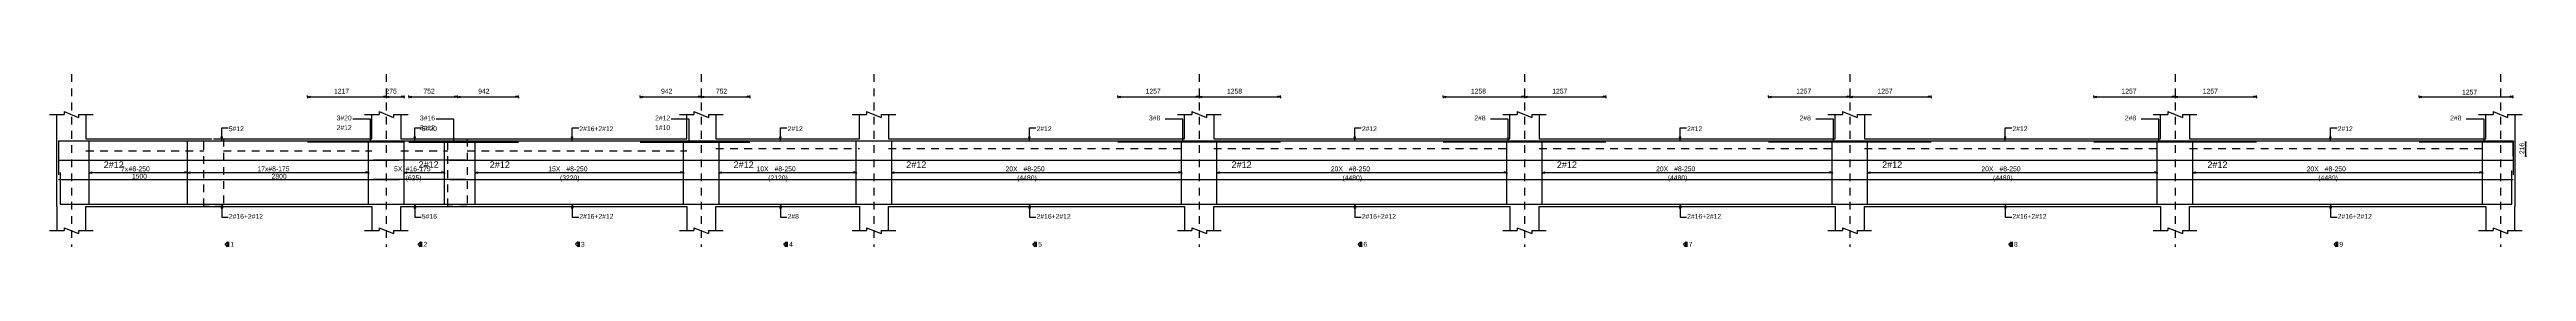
# Model space of a CAD drawing. Extents: x 0 to 98, y 3 to 248.
# Drawn here: x 39.84 to 78.14, y 218.85 to 221.53 of the extents above; entities that cross this region are included whole.
import ezdxf

# ---------------------------------------------------------------- set-up
doc = ezdxf.new("R2010")
doc.units = 0
doc.linetypes.add('ACAD_ISO02W100', pattern=[15, 12, -3])
for name, color, linetype in [('Axisline', 1, 'CONTINUOUS'), ('Beam_bottombarlabeling', 2, 'CONTINUOUS'), ('Beam_topbarsLabeling', 2, 'CONTINUOUS'), ('dim_all', 7, 'CONTINUOUS'), ('Extra_Topsteel_Labeling', 2, 'CONTINUOUS'), ('Extrabars', 7, 'CONTINUOUS'), ('Longsection', 2, 'CONTINUOUS'), ('main_botbars', 4, 'CONTINUOUS'), ('SecondaryBeam', 2, 'CONTINUOUS'), ('SectionLine', 4, 'CONTINUOUS'), ('Sidefacebar', 140, 'CONTINUOUS'), ('Slabline', 253, 'CONTINUOUS'), ('Stirrup_bar', 1, 'CONTINUOUS'), ('Stirrup_Dia_Spacing', 2, 'CONTINUOUS'), ('Stirrup_Length', 7, 'CONTINUOUS'), ('Stirrup_Numbers', 2, 'CONTINUOUS')]:
    doc.layers.add(name, color=color, linetype=linetype)
doc.styles.add('STRUDS_Arial', font='ARIAL.TTF', dxfattribs={"height": 0.04})

msp = doc.modelspace()

# ---------------------------------------------------------------- linework, layer by layer
at = {"layer": 'Axisline', "linetype": 'ACAD_ISO02W100', "ltscale": 0.01}
for p, q in [((40.18, 221.53), (40.18, 218.855)), ((45.05, 221.53), (45.05, 218.855)), ((49.92, 221.53), (49.92, 218.855)), ((52.59, 221.53), (52.59, 218.855)), ((57.62, 221.53), (57.62, 218.855)), ((62.65, 221.53), (62.65, 218.855)), ((67.68, 221.53), (67.68, 218.855)), ((72.71, 221.53), (72.71, 218.855)), ((77.74, 221.53), (77.74, 218.855))]:
    msp.add_line(p, q, dxfattribs=at)
at = {"layer": 'Beam_bottombarlabeling'}
for p, q in [((42.505, 219.513), (42.495, 219.453)), ((42.505, 219.513), (42.505, 219.313)), ((42.505, 219.513), (42.515, 219.453)), ((45.49, 219.513), (45.48, 219.453)), ((45.49, 219.513), (45.49, 219.313)), ((45.49, 219.513), (45.5, 219.453)), ((47.925, 219.513), (47.915, 219.453)), ((47.925, 219.513), (47.925, 219.313)), ((47.925, 219.513), (47.935, 219.453)), ((51.145, 219.513), (51.135, 219.453)), ((51.145, 219.513), (51.145, 219.313)), ((51.145, 219.513), (51.155, 219.453)), ((54.995, 219.513), (54.985, 219.453)), ((54.995, 219.513), (54.995, 219.313)), ((54.995, 219.513), (55.005, 219.453)), ((60.025, 219.513), (60.015, 219.453)), ((60.025, 219.513), (60.025, 219.313)), ((60.025, 219.513), (60.035, 219.453)), ((65.055, 219.513), (65.045, 219.453)), ((65.055, 219.513), (65.055, 219.313)), ((65.055, 219.513), (65.065, 219.453)), ((70.085, 219.513), (70.075, 219.453)), ((70.085, 219.513), (70.085, 219.313)), ((70.085, 219.513), (70.095, 219.453)), ((75.115, 219.513), (75.105, 219.453)), ((75.115, 219.513), (75.115, 219.313)), ((75.115, 219.513), (75.125, 219.453)), ((42.495, 219.453), (42.515, 219.453)), ((42.505, 219.313), (42.605, 219.313)), ((45.48, 219.453), (45.5, 219.453)), ((45.49, 219.313), (45.59, 219.313)), ((47.915, 219.453), (47.935, 219.453)), ((47.925, 219.313), (48.025, 219.313)), ((51.135, 219.453), (51.155, 219.453)), ((51.145, 219.313), (51.245, 219.313)), ((54.985, 219.453), (55.005, 219.453)), ((54.995, 219.313), (55.095, 219.313)), ((60.015, 219.453), (60.035, 219.453)), ((60.025, 219.313), (60.125, 219.313)), ((65.045, 219.453), (65.065, 219.453)), ((65.055, 219.313), (65.155, 219.313)), ((70.075, 219.453), (70.095, 219.453)), ((70.085, 219.313), (70.185, 219.313)), ((75.105, 219.453), (75.125, 219.453)), ((75.115, 219.313), (75.215, 219.313))]:
    msp.add_line(p, q, dxfattribs=at)
for points in [[(42.505, 219.513), (42.495, 219.453), (42.505, 219.513), (42.515, 219.453)], [(45.49, 219.513), (45.48, 219.453), (45.49, 219.513), (45.5, 219.453)], [(47.925, 219.513), (47.915, 219.453), (47.925, 219.513), (47.935, 219.453)], [(51.145, 219.513), (51.135, 219.453), (51.145, 219.513), (51.155, 219.453)], [(54.995, 219.513), (54.985, 219.453), (54.995, 219.513), (55.005, 219.453)], [(60.025, 219.513), (60.015, 219.453), (60.025, 219.513), (60.035, 219.453)], [(65.055, 219.513), (65.045, 219.453), (65.055, 219.513), (65.065, 219.453)], [(70.085, 219.513), (70.075, 219.453), (70.085, 219.513), (70.095, 219.453)], [(75.115, 219.513), (75.105, 219.453), (75.115, 219.513), (75.125, 219.453)]]:
    msp.add_solid(points, dxfattribs=at)
at = {"layer": 'Beam_topbarsLabeling'}
for p, q in [((42.505, 220.497), (42.505, 220.697)), ((42.505, 220.697), (42.605, 220.697)), ((45.49, 220.497), (45.49, 220.697)), ((45.49, 220.697), (45.59, 220.697)), ((47.925, 220.497), (47.925, 220.697)), ((47.925, 220.697), (48.025, 220.697)), ((51.145, 220.497), (51.145, 220.697)), ((51.145, 220.697), (51.245, 220.697)), ((54.995, 220.497), (54.995, 220.697)), ((54.995, 220.697), (55.095, 220.697)), ((60.025, 220.497), (60.025, 220.697)), ((60.025, 220.697), (60.125, 220.697)), ((65.055, 220.497), (65.055, 220.697)), ((65.055, 220.697), (65.155, 220.697)), ((70.085, 220.497), (70.085, 220.697)), ((70.085, 220.697), (70.185, 220.697)), ((75.115, 220.497), (75.115, 220.697)), ((75.115, 220.697), (75.215, 220.697)), ((42.505, 220.497), (42.495, 220.557)), ((42.495, 220.557), (42.515, 220.557)), ((42.505, 220.497), (42.515, 220.557)), ((42.505, 220.557), (42.51, 220.557)), ((45.49, 220.497), (45.48, 220.557)), ((45.48, 220.557), (45.5, 220.557)), ((45.49, 220.497), (45.5, 220.557)), ((45.49, 220.557), (45.495, 220.557)), ((47.925, 220.497), (47.915, 220.557)), ((47.915, 220.557), (47.935, 220.557)), ((47.925, 220.497), (47.935, 220.557)), ((47.925, 220.557), (47.93, 220.557)), ((51.145, 220.497), (51.135, 220.557)), ((51.135, 220.557), (51.155, 220.557)), ((51.145, 220.497), (51.155, 220.557)), ((51.145, 220.557), (51.15, 220.557)), ((54.995, 220.497), (54.985, 220.557)), ((54.985, 220.557), (55.005, 220.557)), ((54.995, 220.497), (55.005, 220.557)), ((54.995, 220.557), (55, 220.557)), ((60.025, 220.497), (60.015, 220.557)), ((60.015, 220.557), (60.035, 220.557)), ((60.025, 220.497), (60.035, 220.557)), ((60.025, 220.557), (60.03, 220.557)), ((65.055, 220.497), (65.045, 220.557)), ((65.045, 220.557), (65.065, 220.557)), ((65.055, 220.497), (65.065, 220.557)), ((65.055, 220.557), (65.06, 220.557)), ((70.085, 220.497), (70.075, 220.557)), ((70.075, 220.557), (70.095, 220.557)), ((70.085, 220.497), (70.095, 220.557)), ((70.085, 220.557), (70.09, 220.557)), ((75.115, 220.497), (75.105, 220.557)), ((75.105, 220.557), (75.125, 220.557)), ((75.115, 220.497), (75.125, 220.557)), ((75.115, 220.557), (75.12, 220.557))]:
    msp.add_line(p, q, dxfattribs=at)
for points in [[(42.505, 220.497), (42.495, 220.557), (42.505, 220.497), (42.515, 220.557)], [(45.49, 220.497), (45.48, 220.557), (45.49, 220.497), (45.5, 220.557)], [(47.925, 220.497), (47.915, 220.557), (47.925, 220.497), (47.935, 220.557)], [(51.145, 220.497), (51.135, 220.557), (51.145, 220.497), (51.155, 220.557)], [(54.995, 220.497), (54.985, 220.557), (54.995, 220.497), (55.005, 220.557)], [(60.025, 220.497), (60.015, 220.557), (60.025, 220.497), (60.035, 220.557)], [(65.055, 220.497), (65.045, 220.557), (65.055, 220.497), (65.065, 220.557)], [(70.085, 220.497), (70.075, 220.557), (70.085, 220.497), (70.095, 220.557)], [(75.115, 220.497), (75.105, 220.557), (75.115, 220.497), (75.125, 220.557)]]:
    msp.add_solid(points, dxfattribs=at)
at = {"layer": 'dim_all'}
for p, q in [((43.8325, 221.18), (43.8325, 221.2)), ((43.8325, 221.18), (43.8325, 221.2)), ((43.8325, 221.18), (43.8325, 221.193)), ((43.8325, 221.18), (43.8325, 221.193)), ((43.8325, 221.18), (43.8325, 221.193)), ((43.8325, 221.18), (43.8325, 221.193)), ((43.8325, 221.18), (43.8725, 221.19)), ((43.8325, 221.18), (43.8725, 221.19)), ((43.8325, 221.18), (43.8325, 221.16)), ((43.8325, 221.18), (43.8725, 221.17)), ((43.8325, 221.18), (43.8325, 221.168)), ((43.8325, 221.18), (43.8325, 221.168)), ((43.8325, 221.18), (45.325, 221.18)), ((43.8325, 221.18), (43.8325, 221.16)), ((43.8325, 221.18), (43.8725, 221.17)), ((43.8325, 221.18), (43.8325, 221.168)), ((43.8325, 221.18), (43.8325, 221.168)), ((43.8325, 221.18), (45.325, 221.18)), ((43.8725, 221.17), (43.8725, 221.19)), ((43.8725, 221.17), (43.8725, 221.19)), ((45.05, 221.18), (45.01, 221.19)), ((45.01, 221.17), (45.01, 221.19)), ((45.05, 221.18), (45.01, 221.19)), ((45.01, 221.17), (45.01, 221.19)), ((45.05, 221.18), (45.01, 221.19)), ((45.01, 221.17), (45.01, 221.19)), ((45.05, 221.18), (45.01, 221.19)), ((45.01, 221.17), (45.01, 221.19)), ((45.05, 221.18), (45.01, 221.17)), ((45.05, 221.18), (45.01, 221.17)), ((45.05, 221.18), (45.01, 221.17)), ((45.05, 221.18), (45.01, 221.17)), ((45.05, 221.18), (45.05, 221.2)), ((45.05, 221.18), (45.05, 221.2)), ((45.05, 221.18), (45.05, 221.2)), ((45.05, 221.18), (45.05, 221.2)), ((45.05, 221.18), (45.05, 221.2)), ((45.05, 221.18), (45.05, 221.2)), ((45.05, 221.18), (45.05, 221.2)), ((45.05, 221.18), (45.05, 221.2)), ((45.05, 221.18), (45.05, 221.193)), ((45.05, 221.18), (45.05, 221.193)), ((45.05, 221.18), (45.05, 221.193)), ((45.05, 221.18), (45.05, 221.193)), ((45.05, 221.18), (45.05, 221.193)), ((45.05, 221.18), (45.05, 221.193)), ((45.05, 221.18), (45.05, 221.193)), ((45.05, 221.18), (45.05, 221.193)), ((45.05, 221.18), (45.09, 221.19)), ((45.05, 221.18), (45.09, 221.19)), ((45.05, 221.18), (45.09, 221.19)), ((45.05, 221.18), (45.09, 221.19)), ((45.05, 221.18), (45.05, 221.16)), ((45.05, 221.18), (45.09, 221.17)), ((45.05, 221.18), (45.05, 221.16)), ((45.05, 221.18), (45.05, 221.168)), ((45.05, 221.18), (45.05, 221.168)), ((45.05, 221.18), (45.05, 221.168)), ((45.05, 221.18), (45.05, 221.168)), ((45.05, 221.18), (45.05, 221.18)), ((45.05, 221.18), (45.05, 221.16)), ((45.05, 221.18), (45.09, 221.17)), ((45.05, 221.18), (45.05, 221.16)), ((45.05, 221.18), (45.05, 221.16)), ((45.05, 221.18), (45.09, 221.17)), ((45.05, 221.18), (45.05, 221.16)), ((45.05, 221.18), (45.05, 221.168)), ((45.05, 221.18), (45.05, 221.168)), ((45.05, 221.18), (45.05, 221.168)), ((45.05, 221.18), (45.05, 221.168)), ((45.05, 221.18), (45.05, 221.18)), ((45.05, 221.18), (45.05, 221.16)), ((45.05, 221.18), (45.09, 221.17)), ((45.05, 221.18), (45.05, 221.16)), ((45.09, 221.17), (45.09, 221.19)), ((45.09, 221.17), (45.09, 221.19)), ((45.09, 221.17), (45.09, 221.19)), ((45.09, 221.17), (45.09, 221.19)), ((45.325, 221.18), (45.285, 221.19)), ((45.285, 221.17), (45.285, 221.19)), ((45.325, 221.18), (45.285, 221.19)), ((45.285, 221.17), (45.285, 221.19)), ((45.325, 221.18), (45.285, 221.17)), ((45.325, 221.18), (45.285, 221.17)), ((45.325, 221.18), (45.325, 221.2)), ((45.325, 221.18), (45.325, 221.2)), ((45.325, 221.18), (45.325, 221.193)), ((45.325, 221.18), (45.325, 221.193)), ((45.325, 221.18), (45.325, 221.193)), ((45.325, 221.18), (45.325, 221.193)), ((45.325, 221.18), (45.325, 221.16)), ((45.325, 221.18), (45.325, 221.168)), ((45.325, 221.18), (45.325, 221.168)), ((45.325, 221.18), (45.325, 221.16)), ((45.325, 221.18), (45.325, 221.168)), ((45.325, 221.18), (45.325, 221.168)), ((45.3978, 221.18), (45.3978, 221.2)), ((45.3978, 221.18), (45.3978, 221.2)), ((45.3978, 221.18), (45.3978, 221.193)), ((45.3978, 221.18), (45.3978, 221.193)), ((45.3978, 221.18), (45.3978, 221.193)), ((45.3978, 221.18), (45.3978, 221.193)), ((45.3978, 221.18), (45.4378, 221.19)), ((45.3978, 221.18), (45.4378, 221.19)), ((45.3978, 221.18), (45.3978, 221.16)), ((45.3978, 221.18), (45.4378, 221.17)), ((45.3978, 221.18), (45.3978, 221.168)), ((45.3978, 221.18), (45.3978, 221.168)), ((45.3978, 221.18), (47.0925, 221.18)), ((45.3978, 221.18), (45.3978, 221.16)), ((45.3978, 221.18), (45.4378, 221.17)), ((45.3978, 221.18), (45.3978, 221.168)), ((45.3978, 221.18), (45.3978, 221.168)), ((45.3978, 221.18), (47.0925, 221.18)), ((45.4378, 221.17), (45.4378, 221.19)), ((45.4378, 221.17), (45.4378, 221.19)), ((46.15, 221.18), (46.11, 221.19)), ((46.11, 221.17), (46.11, 221.19)), ((46.15, 221.18), (46.11, 221.19)), ((46.11, 221.17), (46.11, 221.19)), ((46.15, 221.18), (46.11, 221.19)), ((46.11, 221.17), (46.11, 221.19)), ((46.15, 221.18), (46.11, 221.19)), ((46.11, 221.17), (46.11, 221.19)), ((46.15, 221.18), (46.11, 221.17)), ((46.15, 221.18), (46.11, 221.17)), ((46.15, 221.18), (46.11, 221.17)), ((46.15, 221.18), (46.11, 221.17)), ((46.15, 221.18), (46.15, 221.2)), ((46.15, 221.18), (46.15, 221.2)), ((46.15, 221.18), (46.15, 221.2)), ((46.15, 221.18), (46.15, 221.2)), ((46.15, 221.18), (46.15, 221.2)), ((46.15, 221.18), (46.15, 221.2)), ((46.15, 221.18), (46.15, 221.2)), ((46.15, 221.18), (46.15, 221.2)), ((46.15, 221.18), (46.15, 221.193)), ((46.15, 221.18), (46.15, 221.193)), ((46.15, 221.18), (46.15, 221.193)), ((46.15, 221.18), (46.15, 221.193)), ((46.15, 221.18), (46.15, 221.193)), ((46.15, 221.18), (46.15, 221.193)), ((46.15, 221.18), (46.15, 221.193)), ((46.15, 221.18), (46.15, 221.193)), ((46.15, 221.18), (46.19, 221.19)), ((46.15, 221.18), (46.19, 221.19)), ((46.15, 221.18), (46.19, 221.19)), ((46.15, 221.18), (46.19, 221.19)), ((46.15, 221.18), (46.15, 221.16)), ((46.15, 221.18), (46.19, 221.17)), ((46.15, 221.18), (46.15, 221.16)), ((46.15, 221.18), (46.15, 221.168)), ((46.15, 221.18), (46.15, 221.168)), ((46.15, 221.18), (46.15, 221.168)), ((46.15, 221.18), (46.15, 221.168)), ((46.15, 221.18), (46.15, 221.18)), ((46.15, 221.18), (46.15, 221.16)), ((46.15, 221.18), (46.19, 221.17)), ((46.15, 221.18), (46.15, 221.16)), ((46.15, 221.18), (46.15, 221.16)), ((46.15, 221.18), (46.19, 221.17)), ((46.15, 221.18), (46.15, 221.16)), ((46.15, 221.18), (46.15, 221.168)), ((46.15, 221.18), (46.15, 221.168)), ((46.15, 221.18), (46.15, 221.168)), ((46.15, 221.18), (46.15, 221.168)), ((46.15, 221.18), (46.15, 221.18)), ((46.15, 221.18), (46.15, 221.16)), ((46.15, 221.18), (46.19, 221.17)), ((46.15, 221.18), (46.15, 221.16)), ((46.19, 221.17), (46.19, 221.19)), ((46.19, 221.17), (46.19, 221.19)), ((46.19, 221.17), (46.19, 221.19)), ((46.19, 221.17), (46.19, 221.19)), ((47.0925, 221.18), (47.0525, 221.19)), ((47.0525, 221.17), (47.0525, 221.19)), ((47.0925, 221.18), (47.0525, 221.19)), ((47.0525, 221.17), (47.0525, 221.19)), ((47.0925, 221.18), (47.0525, 221.17)), ((47.0925, 221.18), (47.0525, 221.17)), ((47.0925, 221.18), (47.0925, 221.2)), ((47.0925, 221.18), (47.0925, 221.2)), ((47.0925, 221.18), (47.0925, 221.193)), ((47.0925, 221.18), (47.0925, 221.193)), ((47.0925, 221.18), (47.0925, 221.193)), ((47.0925, 221.18), (47.0925, 221.193)), ((47.0925, 221.18), (47.0925, 221.16)), ((47.0925, 221.18), (47.0925, 221.168)), ((47.0925, 221.18), (47.0925, 221.168)), ((47.0925, 221.18), (47.0925, 221.16)), ((47.0925, 221.18), (47.0925, 221.168)), ((47.0925, 221.18), (47.0925, 221.168)), ((48.9775, 221.18), (48.9775, 221.2)), ((48.9775, 221.18), (48.9775, 221.2)), ((48.9775, 221.18), (48.9775, 221.193)), ((48.9775, 221.18), (48.9775, 221.193)), ((48.9775, 221.18), (48.9775, 221.193)), ((48.9775, 221.18), (48.9775, 221.193)), ((48.9775, 221.18), (49.0175, 221.19)), ((48.9775, 221.18), (49.0175, 221.19)), ((48.9775, 221.18), (48.9775, 221.16)), ((48.9775, 221.18), (49.0175, 221.17)), ((48.9775, 221.18), (48.9775, 221.168)), ((48.9775, 221.18), (48.9775, 221.168)), ((48.9775, 221.18), (50.6722, 221.18)), ((48.9775, 221.18), (48.9775, 221.16)), ((48.9775, 221.18), (49.0175, 221.17)), ((48.9775, 221.18), (48.9775, 221.168)), ((48.9775, 221.18), (48.9775, 221.168)), ((48.9775, 221.18), (50.6722, 221.18)), ((49.0175, 221.17), (49.0175, 221.19)), ((49.0175, 221.17), (49.0175, 221.19)), ((49.92, 221.18), (49.88, 221.19)), ((49.88, 221.17), (49.88, 221.19)), ((49.92, 221.18), (49.88, 221.19)), ((49.88, 221.17), (49.88, 221.19)), ((49.92, 221.18), (49.88, 221.19)), ((49.88, 221.17), (49.88, 221.19)), ((49.92, 221.18), (49.88, 221.19)), ((49.88, 221.17), (49.88, 221.19)), ((49.92, 221.18), (49.88, 221.17)), ((49.92, 221.18), (49.88, 221.17)), ((49.92, 221.18), (49.88, 221.17)), ((49.92, 221.18), (49.88, 221.17)), ((49.92, 221.18), (49.92, 221.2)), ((49.92, 221.18), (49.92, 221.2)), ((49.92, 221.18), (49.92, 221.2)), ((49.92, 221.18), (49.92, 221.2)), ((49.92, 221.18), (49.92, 221.2)), ((49.92, 221.18), (49.92, 221.2)), ((49.92, 221.18), (49.92, 221.2)), ((49.92, 221.18), (49.92, 221.2)), ((49.92, 221.18), (49.92, 221.193)), ((49.92, 221.18), (49.92, 221.193)), ((49.92, 221.18), (49.92, 221.193)), ((49.92, 221.18), (49.92, 221.193)), ((49.92, 221.18), (49.92, 221.193)), ((49.92, 221.18), (49.92, 221.193)), ((49.92, 221.18), (49.92, 221.193)), ((49.92, 221.18), (49.92, 221.193)), ((49.92, 221.18), (49.96, 221.19)), ((49.92, 221.18), (49.96, 221.19)), ((49.92, 221.18), (49.96, 221.19)), ((49.92, 221.18), (49.96, 221.19)), ((49.92, 221.18), (49.92, 221.16)), ((49.92, 221.18), (49.96, 221.17)), ((49.92, 221.18), (49.92, 221.16)), ((49.92, 221.18), (49.92, 221.168)), ((49.92, 221.18), (49.92, 221.168)), ((49.92, 221.18), (49.92, 221.168)), ((49.92, 221.18), (49.92, 221.168)), ((49.92, 221.18), (49.92, 221.18)), ((49.92, 221.18), (49.92, 221.16)), ((49.92, 221.18), (49.96, 221.17)), ((49.92, 221.18), (49.92, 221.16)), ((49.92, 221.18), (49.92, 221.16)), ((49.92, 221.18), (49.96, 221.17)), ((49.92, 221.18), (49.92, 221.16)), ((49.92, 221.18), (49.92, 221.168)), ((49.92, 221.18), (49.92, 221.168)), ((49.92, 221.18), (49.92, 221.168)), ((49.92, 221.18), (49.92, 221.168)), ((49.92, 221.18), (49.92, 221.18)), ((49.92, 221.18), (49.92, 221.16)), ((49.92, 221.18), (49.96, 221.17)), ((49.92, 221.18), (49.92, 221.16)), ((49.96, 221.17), (49.96, 221.19)), ((49.96, 221.17), (49.96, 221.19)), ((49.96, 221.17), (49.96, 221.19)), ((49.96, 221.17), (49.96, 221.19)), ((50.6722, 221.18), (50.6322, 221.19)), ((50.6322, 221.17), (50.6322, 221.19)), ((50.6722, 221.18), (50.6322, 221.19)), ((50.6322, 221.17), (50.6322, 221.19)), ((50.6722, 221.18), (50.6322, 221.17)), ((50.6722, 221.18), (50.6322, 221.17)), ((50.6722, 221.18), (50.6722, 221.2)), ((50.6722, 221.18), (50.6722, 221.2)), ((50.6722, 221.18), (50.6722, 221.193)), ((50.6722, 221.18), (50.6722, 221.193)), ((50.6722, 221.18), (50.6722, 221.193)), ((50.6722, 221.18), (50.6722, 221.193)), ((50.6722, 221.18), (50.6722, 221.16)), ((50.6722, 221.18), (50.6722, 221.168)), ((50.6722, 221.18), (50.6722, 221.168)), ((50.6722, 221.18), (50.6722, 221.16)), ((50.6722, 221.18), (50.6722, 221.168)), ((50.6722, 221.18), (50.6722, 221.168)), ((56.3625, 221.18), (56.3625, 221.2)), ((56.3625, 221.18), (56.3625, 221.193)), ((56.3625, 221.18), (56.3625, 221.193)), ((56.3625, 221.18), (56.4025, 221.19)), ((56.3625, 221.18), (56.3625, 221.16)), ((56.3625, 221.18), (56.4025, 221.17)), ((56.3625, 221.18), (56.3625, 221.168)), ((56.3625, 221.18), (56.3625, 221.168)), ((56.3625, 221.18), (58.8775, 221.18)), ((56.4025, 221.17), (56.4025, 221.19)), ((57.62, 221.18), (57.58, 221.19)), ((57.58, 221.17), (57.58, 221.19)), ((57.62, 221.18), (57.58, 221.19)), ((57.58, 221.17), (57.58, 221.19)), ((57.62, 221.18), (57.58, 221.17)), ((57.62, 221.18), (57.58, 221.17)), ((57.62, 221.18), (57.62, 221.2)), ((57.62, 221.18), (57.62, 221.2)), ((57.62, 221.18), (57.62, 221.2)), ((57.62, 221.18), (57.62, 221.2)), ((57.62, 221.18), (57.62, 221.193)), ((57.62, 221.18), (57.62, 221.193)), ((57.62, 221.18), (57.62, 221.193)), ((57.62, 221.18), (57.62, 221.193)), ((57.62, 221.18), (57.66, 221.19)), ((57.62, 221.18), (57.66, 221.19)), ((57.62, 221.18), (57.62, 221.16)), ((57.62, 221.18), (57.66, 221.17)), ((57.62, 221.18), (57.62, 221.16)), ((57.62, 221.18), (57.62, 221.168)), ((57.62, 221.18), (57.62, 221.168)), ((57.62, 221.18), (57.62, 221.168)), ((57.62, 221.18), (57.62, 221.168)), ((57.62, 221.18), (57.62, 221.18)), ((57.62, 221.18), (57.62, 221.16)), ((57.62, 221.18), (57.66, 221.17)), ((57.62, 221.18), (57.62, 221.16)), ((57.66, 221.17), (57.66, 221.19)), ((57.66, 221.17), (57.66, 221.19)), ((58.8775, 221.18), (58.8375, 221.19)), ((58.8375, 221.17), (58.8375, 221.19)), ((58.8775, 221.18), (58.8375, 221.17)), ((58.8775, 221.18), (58.8775, 221.2)), ((58.8775, 221.18), (58.8775, 221.193)), ((58.8775, 221.18), (58.8775, 221.193)), ((58.8775, 221.18), (58.8775, 221.16)), ((58.8775, 221.18), (58.8775, 221.168)), ((58.8775, 221.18), (58.8775, 221.168)), ((61.3925, 221.18), (61.3925, 221.2)), ((61.3925, 221.18), (61.3925, 221.193)), ((61.3925, 221.18), (61.3925, 221.193)), ((61.3925, 221.18), (61.4325, 221.19)), ((61.3925, 221.18), (61.3925, 221.16)), ((61.3925, 221.18), (61.4325, 221.17)), ((61.3925, 221.18), (61.3925, 221.168)), ((61.3925, 221.18), (61.3925, 221.168)), ((61.3925, 221.18), (63.9075, 221.18)), ((61.4325, 221.17), (61.4325, 221.19)), ((62.65, 221.18), (62.61, 221.19)), ((62.61, 221.17), (62.61, 221.19)), ((62.65, 221.18), (62.61, 221.19)), ((62.61, 221.17), (62.61, 221.19)), ((62.65, 221.18), (62.61, 221.17)), ((62.65, 221.18), (62.61, 221.17)), ((62.65, 221.18), (62.65, 221.2)), ((62.65, 221.18), (62.65, 221.2)), ((62.65, 221.18), (62.65, 221.2)), ((62.65, 221.18), (62.65, 221.2)), ((62.65, 221.18), (62.65, 221.193)), ((62.65, 221.18), (62.65, 221.193)), ((62.65, 221.18), (62.65, 221.193)), ((62.65, 221.18), (62.65, 221.193)), ((62.65, 221.18), (62.69, 221.19)), ((62.65, 221.18), (62.69, 221.19)), ((62.65, 221.18), (62.65, 221.16)), ((62.65, 221.18), (62.69, 221.17)), ((62.65, 221.18), (62.65, 221.16)), ((62.65, 221.18), (62.65, 221.168)), ((62.65, 221.18), (62.65, 221.168)), ((62.65, 221.18), (62.65, 221.168)), ((62.65, 221.18), (62.65, 221.168)), ((62.65, 221.18), (62.65, 221.18)), ((62.65, 221.18), (62.65, 221.16)), ((62.65, 221.18), (62.69, 221.17)), ((62.65, 221.18), (62.65, 221.16)), ((62.69, 221.17), (62.69, 221.19)), ((62.69, 221.17), (62.69, 221.19)), ((63.9075, 221.18), (63.8675, 221.19)), ((63.8675, 221.17), (63.8675, 221.19)), ((63.9075, 221.18), (63.8675, 221.17)), ((63.9075, 221.18), (63.9075, 221.2)), ((63.9075, 221.18), (63.9075, 221.193)), ((63.9075, 221.18), (63.9075, 221.193)), ((63.9075, 221.18), (63.9075, 221.16)), ((63.9075, 221.18), (63.9075, 221.168)), ((63.9075, 221.18), (63.9075, 221.168)), ((66.4225, 221.18), (66.4225, 221.2)), ((66.4225, 221.18), (66.4225, 221.193)), ((66.4225, 221.18), (66.4225, 221.193)), ((66.4225, 221.18), (66.4625, 221.19)), ((66.4225, 221.18), (66.4225, 221.16)), ((66.4225, 221.18), (66.4625, 221.17)), ((66.4225, 221.18), (66.4225, 221.168)), ((66.4225, 221.18), (66.4225, 221.168)), ((66.4225, 221.18), (68.9375, 221.18)), ((66.4625, 221.17), (66.4625, 221.19)), ((67.68, 221.18), (67.64, 221.19)), ((67.64, 221.17), (67.64, 221.19)), ((67.68, 221.18), (67.64, 221.19)), ((67.64, 221.17), (67.64, 221.19)), ((67.68, 221.18), (67.64, 221.17)), ((67.68, 221.18), (67.64, 221.17)), ((67.68, 221.18), (67.68, 221.2)), ((67.68, 221.18), (67.68, 221.2)), ((67.68, 221.18), (67.68, 221.2)), ((67.68, 221.18), (67.68, 221.2)), ((67.68, 221.18), (67.68, 221.193)), ((67.68, 221.18), (67.68, 221.193)), ((67.68, 221.18), (67.68, 221.193)), ((67.68, 221.18), (67.68, 221.193)), ((67.68, 221.18), (67.72, 221.19)), ((67.68, 221.18), (67.72, 221.19)), ((67.68, 221.18), (67.68, 221.16)), ((67.68, 221.18), (67.72, 221.17)), ((67.68, 221.18), (67.68, 221.16)), ((67.68, 221.18), (67.68, 221.168)), ((67.68, 221.18), (67.68, 221.168)), ((67.68, 221.18), (67.68, 221.168)), ((67.68, 221.18), (67.68, 221.168)), ((67.68, 221.18), (67.68, 221.18)), ((67.68, 221.18), (67.68, 221.16)), ((67.68, 221.18), (67.72, 221.17)), ((67.68, 221.18), (67.68, 221.16)), ((67.72, 221.17), (67.72, 221.19)), ((67.72, 221.17), (67.72, 221.19)), ((68.9375, 221.18), (68.8975, 221.19)), ((68.8975, 221.17), (68.8975, 221.19)), ((68.9375, 221.18), (68.8975, 221.17)), ((68.9375, 221.18), (68.9375, 221.2)), ((68.9375, 221.18), (68.9375, 221.193)), ((68.9375, 221.18), (68.9375, 221.193)), ((68.9375, 221.18), (68.9375, 221.16)), ((68.9375, 221.18), (68.9375, 221.168)), ((68.9375, 221.18), (68.9375, 221.168)), ((71.4525, 221.18), (71.4525, 221.2)), ((71.4525, 221.18), (71.4525, 221.193)), ((71.4525, 221.18), (71.4525, 221.193)), ((71.4525, 221.18), (71.4925, 221.19)), ((71.4525, 221.18), (71.4525, 221.16)), ((71.4525, 221.18), (71.4925, 221.17)), ((71.4525, 221.18), (71.4525, 221.168)), ((71.4525, 221.18), (71.4525, 221.168)), ((71.4525, 221.18), (73.9675, 221.18)), ((71.4925, 221.17), (71.4925, 221.19)), ((72.71, 221.18), (72.67, 221.19)), ((72.67, 221.17), (72.67, 221.19)), ((72.71, 221.18), (72.67, 221.19)), ((72.67, 221.17), (72.67, 221.19)), ((72.71, 221.18), (72.67, 221.17)), ((72.71, 221.18), (72.67, 221.17)), ((72.71, 221.18), (72.71, 221.2)), ((72.71, 221.18), (72.71, 221.2)), ((72.71, 221.18), (72.71, 221.2)), ((72.71, 221.18), (72.71, 221.2)), ((72.71, 221.18), (72.71, 221.193)), ((72.71, 221.18), (72.71, 221.193)), ((72.71, 221.18), (72.71, 221.193)), ((72.71, 221.18), (72.71, 221.193)), ((72.71, 221.18), (72.75, 221.19)), ((72.71, 221.18), (72.75, 221.19)), ((72.71, 221.18), (72.71, 221.16)), ((72.71, 221.18), (72.75, 221.17)), ((72.71, 221.18), (72.71, 221.16)), ((72.71, 221.18), (72.71, 221.168)), ((72.71, 221.18), (72.71, 221.168)), ((72.71, 221.18), (72.71, 221.168)), ((72.71, 221.18), (72.71, 221.168)), ((72.71, 221.18), (72.71, 221.18)), ((72.71, 221.18), (72.71, 221.16)), ((72.71, 221.18), (72.75, 221.17)), ((72.71, 221.18), (72.71, 221.16)), ((72.75, 221.17), (72.75, 221.19)), ((72.75, 221.17), (72.75, 221.19)), ((73.9675, 221.18), (73.9275, 221.19)), ((73.9275, 221.17), (73.9275, 221.19)), ((73.9675, 221.18), (73.9275, 221.17)), ((73.9675, 221.18), (73.9675, 221.2)), ((73.9675, 221.18), (73.9675, 221.193)), ((73.9675, 221.18), (73.9675, 221.193)), ((73.9675, 221.18), (73.9675, 221.16)), ((73.9675, 221.18), (73.9675, 221.168)), ((73.9675, 221.18), (73.9675, 221.168)), ((76.4825, 221.18), (76.4825, 221.2)), ((76.4825, 221.18), (76.4825, 221.193)), ((76.4825, 221.18), (76.4825, 221.193)), ((76.4825, 221.18), (76.5225, 221.19)), ((76.4825, 221.18), (76.4825, 221.16)), ((76.4825, 221.18), (76.5225, 221.17)), ((76.4825, 221.18), (76.4825, 221.168)), ((76.4825, 221.18), (76.4825, 221.168)), ((76.4825, 221.18), (77.932, 221.18)), ((76.5225, 221.17), (76.5225, 221.19)), ((77.932, 221.18), (77.892, 221.19)), ((77.892, 221.17), (77.892, 221.19)), ((77.932, 221.18), (77.892, 221.17)), ((77.932, 221.18), (77.932, 221.2)), ((77.932, 221.18), (77.932, 221.193)), ((77.932, 221.18), (77.932, 221.193)), ((77.932, 221.18), (77.932, 221.16)), ((77.932, 221.18), (77.932, 221.168)), ((77.932, 221.18), (77.932, 221.168)), ((78.131, 220.475), (78.1185, 220.475)), ((78.131, 220.258), (78.1185, 220.258)), ((78.131, 220.475), (78.1222, 220.466)), ((78.131, 220.258), (78.1222, 220.249)), ((78.131, 220.475), (78.1399, 220.483)), ((78.131, 220.475), (78.1435, 220.475)), ((78.131, 220.475), (78.131, 220.258)), ((78.131, 220.258), (78.1399, 220.267)), ((78.131, 220.258), (78.1435, 220.258))]:
    msp.add_line(p, q, dxfattribs=at)
for points in [[(43.8325, 221.18), (43.8725, 221.19), (43.8325, 221.18), (43.8725, 221.17)], [(43.8325, 221.18), (43.8725, 221.19), (43.8325, 221.18), (43.8725, 221.17)], [(45.05, 221.18), (45.01, 221.19), (45.05, 221.18), (45.01, 221.17)], [(45.05, 221.18), (45.01, 221.19), (45.05, 221.18), (45.01, 221.17)], [(45.05, 221.18), (45.01, 221.19), (45.05, 221.18), (45.01, 221.17)], [(45.05, 221.18), (45.01, 221.19), (45.05, 221.18), (45.01, 221.17)], [(45.05, 221.18), (45.09, 221.19), (45.05, 221.18), (45.09, 221.17)], [(45.05, 221.18), (45.09, 221.19), (45.05, 221.18), (45.09, 221.17)], [(45.05, 221.18), (45.09, 221.19), (45.05, 221.18), (45.09, 221.17)], [(45.05, 221.18), (45.09, 221.19), (45.05, 221.18), (45.09, 221.17)], [(45.325, 221.18), (45.285, 221.19), (45.325, 221.18), (45.285, 221.17)], [(45.325, 221.18), (45.285, 221.19), (45.325, 221.18), (45.285, 221.17)], [(45.3978, 221.18), (45.4378, 221.19), (45.3978, 221.18), (45.4378, 221.17)], [(45.3978, 221.18), (45.4378, 221.19), (45.3978, 221.18), (45.4378, 221.17)], [(46.15, 221.18), (46.11, 221.19), (46.15, 221.18), (46.11, 221.17)], [(46.15, 221.18), (46.11, 221.19), (46.15, 221.18), (46.11, 221.17)], [(46.15, 221.18), (46.11, 221.19), (46.15, 221.18), (46.11, 221.17)], [(46.15, 221.18), (46.11, 221.19), (46.15, 221.18), (46.11, 221.17)], [(46.15, 221.18), (46.19, 221.19), (46.15, 221.18), (46.19, 221.17)], [(46.15, 221.18), (46.19, 221.19), (46.15, 221.18), (46.19, 221.17)], [(46.15, 221.18), (46.19, 221.19), (46.15, 221.18), (46.19, 221.17)], [(46.15, 221.18), (46.19, 221.19), (46.15, 221.18), (46.19, 221.17)], [(47.0925, 221.18), (47.0525, 221.19), (47.0925, 221.18), (47.0525, 221.17)], [(47.0925, 221.18), (47.0525, 221.19), (47.0925, 221.18), (47.0525, 221.17)], [(48.9775, 221.18), (49.0175, 221.19), (48.9775, 221.18), (49.0175, 221.17)], [(48.9775, 221.18), (49.0175, 221.19), (48.9775, 221.18), (49.0175, 221.17)], [(49.92, 221.18), (49.88, 221.19), (49.92, 221.18), (49.88, 221.17)], [(49.92, 221.18), (49.88, 221.19), (49.92, 221.18), (49.88, 221.17)], [(49.92, 221.18), (49.88, 221.19), (49.92, 221.18), (49.88, 221.17)], [(49.92, 221.18), (49.88, 221.19), (49.92, 221.18), (49.88, 221.17)], [(49.92, 221.18), (49.96, 221.19), (49.92, 221.18), (49.96, 221.17)], [(49.92, 221.18), (49.96, 221.19), (49.92, 221.18), (49.96, 221.17)], [(49.92, 221.18), (49.96, 221.19), (49.92, 221.18), (49.96, 221.17)], [(49.92, 221.18), (49.96, 221.19), (49.92, 221.18), (49.96, 221.17)], [(50.6722, 221.18), (50.6322, 221.19), (50.6722, 221.18), (50.6322, 221.17)], [(50.6722, 221.18), (50.6322, 221.19), (50.6722, 221.18), (50.6322, 221.17)], [(56.3625, 221.18), (56.4025, 221.19), (56.3625, 221.18), (56.4025, 221.17)], [(57.62, 221.18), (57.58, 221.19), (57.62, 221.18), (57.58, 221.17)], [(57.62, 221.18), (57.58, 221.19), (57.62, 221.18), (57.58, 221.17)], [(57.62, 221.18), (57.66, 221.19), (57.62, 221.18), (57.66, 221.17)], [(57.62, 221.18), (57.66, 221.19), (57.62, 221.18), (57.66, 221.17)], [(58.8775, 221.18), (58.8375, 221.19), (58.8775, 221.18), (58.8375, 221.17)], [(61.3925, 221.18), (61.4325, 221.19), (61.3925, 221.18), (61.4325, 221.17)], [(62.65, 221.18), (62.61, 221.19), (62.65, 221.18), (62.61, 221.17)], [(62.65, 221.18), (62.61, 221.19), (62.65, 221.18), (62.61, 221.17)], [(62.65, 221.18), (62.69, 221.19), (62.65, 221.18), (62.69, 221.17)], [(62.65, 221.18), (62.69, 221.19), (62.65, 221.18), (62.69, 221.17)], [(63.9075, 221.18), (63.8675, 221.19), (63.9075, 221.18), (63.8675, 221.17)], [(66.4225, 221.18), (66.4625, 221.19), (66.4225, 221.18), (66.4625, 221.17)], [(67.68, 221.18), (67.64, 221.19), (67.68, 221.18), (67.64, 221.17)], [(67.68, 221.18), (67.64, 221.19), (67.68, 221.18), (67.64, 221.17)], [(67.68, 221.18), (67.72, 221.19), (67.68, 221.18), (67.72, 221.17)], [(67.68, 221.18), (67.72, 221.19), (67.68, 221.18), (67.72, 221.17)], [(68.9375, 221.18), (68.8975, 221.19), (68.9375, 221.18), (68.8975, 221.17)], [(71.4525, 221.18), (71.4925, 221.19), (71.4525, 221.18), (71.4925, 221.17)], [(72.71, 221.18), (72.67, 221.19), (72.71, 221.18), (72.67, 221.17)], [(72.71, 221.18), (72.67, 221.19), (72.71, 221.18), (72.67, 221.17)], [(72.71, 221.18), (72.75, 221.19), (72.71, 221.18), (72.75, 221.17)], [(72.71, 221.18), (72.75, 221.19), (72.71, 221.18), (72.75, 221.17)], [(73.9675, 221.18), (73.9275, 221.19), (73.9675, 221.18), (73.9275, 221.17)], [(76.4825, 221.18), (76.5225, 221.19), (76.4825, 221.18), (76.5225, 221.17)], [(77.932, 221.18), (77.892, 221.19), (77.932, 221.18), (77.892, 221.17)]]:
    msp.add_solid(points, dxfattribs=at)
at = {"layer": 'Extra_Topsteel_Labeling'}
for p, q in [((44.8065, 220.834), (44.5315, 220.834)), ((44.8065, 220.484), (44.8065, 220.834)), ((46.095, 220.834), (45.82, 220.834)), ((46.095, 220.484), (46.095, 220.834)), ((49.7315, 220.834), (49.4565, 220.834)), ((49.7315, 220.484), (49.7315, 220.834)), ((57.3685, 220.834), (57.0935, 220.834)), ((57.3685, 220.484), (57.3685, 220.834)), ((62.3985, 220.834), (62.1235, 220.834)), ((62.3985, 220.484), (62.3985, 220.834)), ((67.4285, 220.834), (67.1535, 220.834)), ((67.4285, 220.484), (67.4285, 220.834)), ((72.4585, 220.834), (72.1835, 220.834)), ((72.4585, 220.484), (72.4585, 220.834)), ((77.4885, 220.834), (77.2135, 220.834)), ((77.4885, 220.484), (77.4885, 220.834))]:
    msp.add_line(p, q, dxfattribs=at)
for points in [[(44.8065, 220.484), (44.7965, 220.544), (44.8065, 220.484), (44.8165, 220.544)], [(46.095, 220.484), (46.085, 220.544), (46.095, 220.484), (46.105, 220.544)], [(49.7315, 220.484), (49.7215, 220.544), (49.7315, 220.484), (49.7415, 220.544)], [(57.3685, 220.484), (57.3585, 220.544), (57.3685, 220.484), (57.3785, 220.544)], [(62.3985, 220.484), (62.3885, 220.544), (62.3985, 220.484), (62.4085, 220.544)], [(67.4285, 220.484), (67.4185, 220.544), (67.4285, 220.484), (67.4385, 220.544)], [(72.4585, 220.484), (72.4485, 220.544), (72.4585, 220.484), (72.4685, 220.544)], [(77.4885, 220.484), (77.4785, 220.544), (77.4885, 220.484), (77.4985, 220.544)]]:
    msp.add_solid(points, dxfattribs=at)
at = {"layer": 'Extrabars'}
for p, q in [((45.325, 220.475), (43.8325, 220.475)), ((45.325, 220.475), (43.8325, 220.475)), ((47.0925, 220.471), (45.3978, 220.471)), ((47.0925, 220.471), (45.3978, 220.471)), ((50.6722, 220.473), (48.9775, 220.473)), ((50.6722, 220.473), (48.9775, 220.473)), ((58.8775, 220.475), (56.3625, 220.475)), ((63.9075, 220.475), (61.3925, 220.475)), ((68.9375, 220.475), (66.4225, 220.475)), ((73.9675, 220.475), (71.4525, 220.475)), ((77.932, 220.475), (76.4825, 220.475)), ((77.932, 220.475), (77.932, 220.258))]:
    msp.add_line(p, q, dxfattribs=at)
at = {"layer": 'Longsection'}
for p, q in [((39.8425, 220.905), (39.955, 220.905)), ((39.8425, 220.905), (40.0675, 220.905)), ((39.955, 220.53), (39.955, 220.905)), ((40.0675, 220.95), (40.0675, 220.905)), ((40.0675, 220.95), (40.2925, 220.86)), ((40.2925, 220.905), (40.2925, 220.86)), ((40.2925, 220.905), (40.5175, 220.905)), ((40.405, 220.905), (40.405, 220.53)), ((44.7125, 220.905), (44.825, 220.905)), ((44.7125, 220.905), (44.9375, 220.905)), ((44.825, 220.53), (44.825, 220.905)), ((44.9375, 220.95), (44.9375, 220.905)), ((44.9375, 220.95), (45.1625, 220.86)), ((45.1625, 220.905), (45.1625, 220.86)), ((45.1625, 220.905), (45.3875, 220.905)), ((45.275, 220.905), (45.275, 220.53)), ((49.5825, 220.905), (49.695, 220.905)), ((49.5825, 220.905), (49.8075, 220.905)), ((49.695, 220.53), (49.695, 220.905)), ((49.8075, 220.95), (49.8075, 220.905)), ((49.8075, 220.95), (50.0325, 220.86)), ((50.0325, 220.905), (50.0325, 220.86)), ((50.0325, 220.905), (50.2575, 220.905)), ((50.145, 220.905), (50.145, 220.53)), ((52.2525, 220.905), (52.365, 220.905)), ((52.2525, 220.905), (52.4775, 220.905)), ((52.365, 220.53), (52.365, 220.905)), ((52.4775, 220.95), (52.4775, 220.905)), ((52.4775, 220.95), (52.7025, 220.86)), ((52.7025, 220.905), (52.7025, 220.86)), ((52.7025, 220.905), (52.9275, 220.905)), ((52.815, 220.905), (52.815, 220.53)), ((57.2825, 220.905), (57.395, 220.905)), ((57.2825, 220.905), (57.5075, 220.905)), ((57.395, 220.53), (57.395, 220.905)), ((57.5075, 220.95), (57.5075, 220.905)), ((57.5075, 220.95), (57.7325, 220.86)), ((57.7325, 220.905), (57.7325, 220.86)), ((57.7325, 220.905), (57.9575, 220.905)), ((57.845, 220.905), (57.845, 220.53)), ((62.3125, 220.905), (62.425, 220.905)), ((62.3125, 220.905), (62.5375, 220.905)), ((62.425, 220.53), (62.425, 220.905)), ((62.5375, 220.95), (62.5375, 220.905)), ((62.5375, 220.95), (62.7625, 220.86)), ((62.7625, 220.905), (62.7625, 220.86)), ((62.7625, 220.905), (62.9875, 220.905)), ((62.875, 220.905), (62.875, 220.53)), ((67.3425, 220.905), (67.455, 220.905)), ((67.3425, 220.905), (67.5675, 220.905)), ((67.455, 220.53), (67.455, 220.905)), ((67.5675, 220.95), (67.5675, 220.905)), ((67.5675, 220.95), (67.7925, 220.86)), ((67.7925, 220.905), (67.7925, 220.86)), ((67.7925, 220.905), (68.0175, 220.905)), ((67.905, 220.905), (67.905, 220.53)), ((72.3725, 220.905), (72.485, 220.905)), ((72.3725, 220.905), (72.5975, 220.905)), ((72.485, 220.53), (72.485, 220.905)), ((72.5975, 220.95), (72.5975, 220.905)), ((72.5975, 220.95), (72.8225, 220.86)), ((72.8225, 220.905), (72.8225, 220.86)), ((72.8225, 220.905), (73.0475, 220.905)), ((72.935, 220.905), (72.935, 220.53)), ((77.4025, 220.905), (77.515, 220.905)), ((77.4025, 220.905), (77.6275, 220.905)), ((77.515, 220.53), (77.515, 220.905)), ((77.6275, 220.95), (77.6275, 220.905)), ((77.6275, 220.95), (77.8525, 220.86)), ((77.8525, 220.905), (77.8525, 220.86)), ((77.8525, 220.905), (78.0775, 220.905)), ((77.965, 220.905), (77.965, 220.53)), ((39.955, 219.48), (39.955, 220.53)), ((40.18, 220.53), (40.18, 220.53)), ((40.405, 220.53), (42.23, 220.53)), ((42.38, 220.53), (44.825, 220.53)), ((45.275, 220.53), (46.3, 220.53)), ((46.15, 220.53), (49.695, 220.53)), ((50.145, 220.53), (52.365, 220.53)), ((52.815, 220.53), (57.395, 220.53)), ((57.845, 220.53), (62.425, 220.53)), ((62.875, 220.53), (67.455, 220.53)), ((67.905, 220.53), (72.485, 220.53)), ((72.935, 220.53), (77.515, 220.53)), ((77.965, 220.53), (77.965, 219.48)), ((39.955, 219.48), (39.955, 219.105)), ((40.405, 219.105), (40.405, 219.48)), ((40.405, 219.48), (42.23, 219.48)), ((42.23, 219.48), (44.825, 219.48)), ((44.825, 219.48), (44.825, 219.105)), ((45.275, 219.105), (45.275, 219.48)), ((45.275, 219.48), (46, 219.48)), ((46, 219.48), (49.695, 219.48)), ((49.695, 219.48), (49.695, 219.105)), ((50.145, 219.105), (50.145, 219.48)), ((50.145, 219.48), (52.365, 219.48)), ((52.365, 219.48), (52.365, 219.105)), ((52.815, 219.105), (52.815, 219.48)), ((52.815, 219.48), (57.395, 219.48)), ((57.395, 219.48), (57.395, 219.105)), ((57.845, 219.105), (57.845, 219.48)), ((57.845, 219.48), (62.425, 219.48)), ((62.425, 219.48), (62.425, 219.105)), ((62.875, 219.105), (62.875, 219.48)), ((62.875, 219.48), (67.455, 219.48)), ((67.455, 219.48), (67.455, 219.105)), ((67.905, 219.105), (67.905, 219.48)), ((67.905, 219.48), (72.485, 219.48)), ((72.485, 219.48), (72.485, 219.105)), ((72.935, 219.105), (72.935, 219.48)), ((72.935, 219.48), (77.515, 219.48)), ((77.515, 219.48), (77.515, 219.105)), ((77.965, 219.105), (77.965, 219.48)), ((39.8425, 219.105), (39.955, 219.105)), ((39.8425, 219.105), (40.0675, 219.105)), ((40.0675, 219.15), (40.0675, 219.105)), ((40.0675, 219.15), (40.2925, 219.06)), ((40.2925, 219.105), (40.2925, 219.06)), ((40.2925, 219.105), (40.5175, 219.105)), ((44.7125, 219.105), (44.825, 219.105)), ((44.7125, 219.105), (44.9375, 219.105)), ((44.9375, 219.15), (44.9375, 219.105)), ((44.9375, 219.15), (45.1625, 219.06)), ((45.1625, 219.105), (45.1625, 219.06)), ((45.1625, 219.105), (45.3875, 219.105)), ((49.5825, 219.105), (49.695, 219.105)), ((49.5825, 219.105), (49.8075, 219.105)), ((49.8075, 219.15), (49.8075, 219.105)), ((49.8075, 219.15), (50.0325, 219.06)), ((50.0325, 219.105), (50.0325, 219.06)), ((50.0325, 219.105), (50.2575, 219.105)), ((52.2525, 219.105), (52.365, 219.105)), ((52.2525, 219.105), (52.4775, 219.105)), ((52.4775, 219.15), (52.4775, 219.105)), ((52.4775, 219.15), (52.7025, 219.06)), ((52.7025, 219.105), (52.7025, 219.06)), ((52.7025, 219.105), (52.9275, 219.105)), ((57.2825, 219.105), (57.395, 219.105)), ((57.2825, 219.105), (57.5075, 219.105)), ((57.5075, 219.15), (57.5075, 219.105)), ((57.5075, 219.15), (57.7325, 219.06)), ((57.7325, 219.105), (57.7325, 219.06)), ((57.7325, 219.105), (57.9575, 219.105)), ((62.3125, 219.105), (62.425, 219.105)), ((62.3125, 219.105), (62.5375, 219.105)), ((62.5375, 219.15), (62.5375, 219.105)), ((62.5375, 219.15), (62.7625, 219.06)), ((62.7625, 219.105), (62.7625, 219.06)), ((62.7625, 219.105), (62.9875, 219.105)), ((67.3425, 219.105), (67.455, 219.105)), ((67.3425, 219.105), (67.5675, 219.105)), ((67.5675, 219.15), (67.5675, 219.105)), ((67.5675, 219.15), (67.7925, 219.06)), ((67.7925, 219.105), (67.7925, 219.06)), ((67.7925, 219.105), (68.0175, 219.105)), ((72.3725, 219.105), (72.485, 219.105)), ((72.3725, 219.105), (72.5975, 219.105)), ((72.5975, 219.15), (72.5975, 219.105)), ((72.5975, 219.15), (72.8225, 219.06)), ((72.8225, 219.105), (72.8225, 219.06)), ((72.8225, 219.105), (73.0475, 219.105)), ((77.4025, 219.105), (77.515, 219.105)), ((77.4025, 219.105), (77.6275, 219.105)), ((77.6275, 219.15), (77.6275, 219.105)), ((77.6275, 219.15), (77.8525, 219.06)), ((77.8525, 219.105), (77.8525, 219.06)), ((77.8525, 219.105), (78.0775, 219.105))]:
    msp.add_line(p, q, dxfattribs=at)
at = {"layer": 'main_botbars'}
for p, q in [((39.98, 220.497), (39.98, 219.972)), ((39.98, 220.497), (45.25, 220.497)), ((44.85, 220.497), (46.275, 220.497)), ((46.025, 220.497), (50.12, 220.497)), ((49.72, 220.497), (52.79, 220.497)), ((52.39, 220.497), (57.82, 220.497)), ((57.42, 220.497), (62.85, 220.497)), ((62.45, 220.497), (67.88, 220.497)), ((67.48, 220.497), (72.91, 220.497)), ((72.51, 220.497), (77.94, 220.497)), ((77.94, 220.497), (77.94, 219.972)), ((40.005, 220.005), (40.005, 219.513)), ((77.915, 219.513), (77.915, 220.038)), ((40.005, 219.513), (45.225, 219.513)), ((44.875, 219.513), (44.875, 219.513)), ((44.875, 219.513), (46.25, 219.513)), ((45.225, 219.513), (45.225, 219.513)), ((46.05, 219.513), (46.05, 219.513)), ((46.05, 219.513), (50.095, 219.513)), ((49.745, 219.513), (49.745, 219.513)), ((49.745, 219.513), (52.765, 219.513)), ((52.415, 219.513), (52.415, 219.513)), ((52.415, 219.513), (57.795, 219.513)), ((57.445, 219.513), (57.445, 219.513)), ((57.445, 219.513), (62.825, 219.513)), ((62.475, 219.513), (62.475, 219.513)), ((62.475, 219.513), (67.855, 219.513)), ((67.505, 219.513), (67.505, 219.513)), ((67.505, 219.513), (72.885, 219.513)), ((72.535, 219.513), (77.915, 219.513))]:
    msp.add_line(p, q, dxfattribs=at)
at = {"layer": 'SecondaryBeam', "linetype": 'ACAD_ISO02W100', "ltscale": 0.01}
for p, q in [((42.23, 220.53), (42.53, 220.53)), ((42.23, 219.48), (42.23, 220.53)), ((42.53, 220.53), (42.53, 219.48)), ((46, 220.53), (46.3, 220.53)), ((46, 219.48), (46, 220.53)), ((46.3, 220.53), (46.3, 219.48)), ((42.53, 219.48), (42.23, 219.48)), ((46.3, 219.48), (46, 219.48))]:
    msp.add_line(p, q, dxfattribs=at)
at = {"layer": 'SectionLine'}
for p, q in [((42.595, 218.93), (42.5575, 218.893)), ((42.595, 218.855), (42.5575, 218.893)), ((42.595, 218.855), (42.595, 218.93)), ((42.615, 218.855), (42.615, 218.93)), ((45.58, 218.93), (45.5425, 218.893)), ((45.58, 218.855), (45.5425, 218.893)), ((45.58, 218.855), (45.58, 218.93)), ((45.6, 218.855), (45.6, 218.93)), ((48.015, 218.93), (47.9775, 218.893)), ((48.015, 218.855), (47.9775, 218.893)), ((48.015, 218.855), (48.015, 218.93)), ((48.035, 218.855), (48.035, 218.93)), ((51.235, 218.93), (51.1975, 218.893)), ((51.235, 218.855), (51.1975, 218.893)), ((51.235, 218.855), (51.235, 218.93)), ((51.255, 218.855), (51.255, 218.93)), ((55.085, 218.93), (55.0475, 218.893)), ((55.085, 218.855), (55.0475, 218.893)), ((55.085, 218.855), (55.085, 218.93)), ((55.105, 218.855), (55.105, 218.93)), ((60.115, 218.93), (60.0775, 218.893)), ((60.115, 218.855), (60.0775, 218.893)), ((60.115, 218.855), (60.115, 218.93)), ((60.135, 218.855), (60.135, 218.93)), ((65.145, 218.93), (65.1075, 218.893)), ((65.145, 218.855), (65.1075, 218.893)), ((65.145, 218.855), (65.145, 218.93)), ((65.165, 218.855), (65.165, 218.93)), ((70.175, 218.93), (70.1375, 218.893)), ((70.175, 218.855), (70.1375, 218.893)), ((70.175, 218.855), (70.175, 218.93)), ((70.195, 218.855), (70.195, 218.93)), ((75.205, 218.93), (75.1675, 218.893)), ((75.205, 218.855), (75.1675, 218.893)), ((75.205, 218.855), (75.205, 218.93)), ((75.225, 218.855), (75.225, 218.93))]:
    msp.add_line(p, q, dxfattribs=at)
at = {"layer": 'Sidefacebar'}
for p, q in [((39.98, 220.197), (45.25, 220.197)), ((39.98, 219.897), (45.25, 219.897)), ((44.85, 220.2), (46.275, 220.2)), ((44.85, 219.902), (46.275, 219.902)), ((46.025, 220.197), (50.12, 220.197)), ((46.025, 219.897), (50.12, 219.897)), ((49.72, 220.197), (52.79, 220.197)), ((49.72, 219.897), (52.79, 219.897)), ((52.39, 220.197), (57.82, 220.197)), ((52.39, 219.897), (57.82, 219.897)), ((57.42, 220.197), (62.85, 220.197)), ((57.42, 219.897), (62.85, 219.897)), ((62.45, 220.197), (67.88, 220.197)), ((62.45, 219.897), (67.88, 219.897)), ((67.48, 220.197), (72.91, 220.197)), ((67.48, 219.897), (72.91, 219.897)), ((72.51, 220.197), (77.94, 220.197)), ((72.51, 219.897), (77.94, 219.897))]:
    msp.add_line(p, q, dxfattribs=at)
at = {"layer": 'Slabline', "linetype": 'ACAD_ISO02W100', "ltscale": 0.01}
for p, q in [((40.405, 220.34), (42.23, 220.34)), ((42.53, 220.34), (44.825, 220.34)), ((45.275, 220.34), (46, 220.34)), ((46.3, 220.34), (49.695, 220.34)), ((50.145, 220.38), (52.365, 220.38)), ((52.815, 220.38), (57.395, 220.38)), ((57.845, 220.38), (62.425, 220.38)), ((62.875, 220.38), (67.455, 220.38)), ((67.905, 220.38), (72.485, 220.38)), ((72.935, 220.38), (77.515, 220.38))]:
    msp.add_line(p, q, dxfattribs=at)
at = {"layer": 'Stirrup_bar'}
for p, q in [((40.455, 219.513), (40.455, 220.497)), ((41.975, 219.513), (41.975, 220.497)), ((44.775, 219.513), (44.775, 220.497)), ((45.325, 219.513), (45.325, 220.497)), ((45.95, 219.513), (45.95, 220.497)), ((46.425, 219.513), (46.425, 220.497)), ((49.645, 219.513), (49.645, 220.497)), ((50.195, 219.513), (50.195, 220.497)), ((52.315, 219.513), (52.315, 220.497)), ((52.865, 219.513), (52.865, 220.497)), ((57.345, 219.513), (57.345, 220.497)), ((57.895, 219.513), (57.895, 220.497)), ((62.375, 219.513), (62.375, 220.497)), ((62.925, 219.513), (62.925, 220.497)), ((67.405, 219.513), (67.405, 220.497)), ((67.955, 219.513), (67.955, 220.497)), ((72.435, 219.513), (72.435, 220.497)), ((72.985, 219.513), (72.985, 220.497)), ((77.465, 219.513), (77.465, 220.497))]:
    msp.add_line(p, q, dxfattribs=at)
at = {"layer": 'Stirrup_Length'}
for p, q in [((40.455, 220.005), (40.455, 220.025)), ((40.455, 220.005), (40.495, 220.015)), ((40.455, 220.005), (44.775, 220.005)), ((40.455, 220.005), (40.455, 219.985)), ((40.455, 220.005), (40.495, 219.995)), ((40.495, 219.995), (40.495, 220.015)), ((41.975, 220.005), (41.935, 220.015)), ((41.935, 219.995), (41.935, 220.015)), ((41.975, 220.005), (41.935, 219.995)), ((41.975, 220.005), (41.975, 220.025)), ((41.975, 220.005), (41.975, 220.025)), ((41.975, 220.005), (42.015, 220.015)), ((41.975, 220.005), (41.975, 219.985)), ((41.975, 220.005), (42.015, 219.995)), ((41.975, 220.005), (41.975, 219.985)), ((42.015, 219.995), (42.015, 220.015)), ((44.775, 220.005), (44.735, 220.015)), ((44.735, 219.995), (44.735, 220.015)), ((44.775, 220.005), (44.735, 219.995)), ((44.775, 220.005), (44.775, 220.025)), ((44.775, 220.005), (44.775, 219.985)), ((45.325, 220.005), (45.325, 220.025)), ((45.325, 220.005), (45.365, 220.015)), ((45.325, 220.005), (45.95, 220.005)), ((45.325, 220.005), (45.325, 219.985)), ((45.325, 220.005), (45.365, 219.995)), ((45.365, 219.995), (45.365, 220.015)), ((45.95, 220.005), (45.91, 220.015)), ((45.91, 219.995), (45.91, 220.015)), ((45.95, 220.005), (45.91, 219.995)), ((45.95, 220.005), (45.95, 220.025)), ((45.95, 220.005), (45.95, 219.985)), ((46.425, 220.005), (46.425, 220.025)), ((46.425, 220.005), (46.465, 220.015)), ((46.425, 220.005), (49.645, 220.005)), ((46.425, 220.005), (46.425, 219.985)), ((46.425, 220.005), (46.465, 219.995)), ((46.465, 219.995), (46.465, 220.015)), ((49.645, 220.005), (49.605, 220.015)), ((49.605, 219.995), (49.605, 220.015)), ((49.645, 220.005), (49.605, 219.995)), ((49.645, 220.005), (49.645, 220.025)), ((49.645, 220.005), (49.645, 219.985)), ((50.195, 220.005), (50.195, 220.025)), ((50.195, 220.005), (50.235, 220.015)), ((50.195, 220.005), (52.315, 220.005)), ((50.195, 220.005), (50.195, 219.985)), ((50.195, 220.005), (50.235, 219.995)), ((50.235, 219.995), (50.235, 220.015)), ((52.315, 220.005), (52.275, 220.015)), ((52.275, 219.995), (52.275, 220.015)), ((52.315, 220.005), (52.275, 219.995)), ((52.315, 220.005), (52.315, 220.025)), ((52.315, 220.005), (52.315, 219.985)), ((52.865, 220.005), (52.865, 220.025)), ((52.865, 220.005), (52.905, 220.015)), ((52.865, 220.005), (57.345, 220.005)), ((52.865, 220.005), (52.865, 219.985)), ((52.865, 220.005), (52.905, 219.995)), ((52.905, 219.995), (52.905, 220.015)), ((57.345, 220.005), (57.305, 220.015)), ((57.305, 219.995), (57.305, 220.015)), ((57.345, 220.005), (57.305, 219.995)), ((57.345, 220.005), (57.345, 220.025)), ((57.345, 220.005), (57.345, 219.985)), ((57.895, 220.005), (57.895, 220.025)), ((57.895, 220.005), (57.935, 220.015)), ((57.895, 220.005), (62.375, 220.005)), ((57.895, 220.005), (57.895, 219.985)), ((57.895, 220.005), (57.935, 219.995)), ((57.935, 219.995), (57.935, 220.015)), ((62.375, 220.005), (62.335, 220.015)), ((62.335, 219.995), (62.335, 220.015)), ((62.375, 220.005), (62.335, 219.995)), ((62.375, 220.005), (62.375, 220.025)), ((62.375, 220.005), (62.375, 219.985)), ((62.925, 220.005), (62.925, 220.025)), ((62.925, 220.005), (62.965, 220.015)), ((62.925, 220.005), (67.405, 220.005)), ((62.925, 220.005), (62.925, 219.985)), ((62.925, 220.005), (62.965, 219.995)), ((62.965, 219.995), (62.965, 220.015)), ((67.405, 220.005), (67.365, 220.015)), ((67.365, 219.995), (67.365, 220.015)), ((67.405, 220.005), (67.365, 219.995)), ((67.405, 220.005), (67.405, 220.025)), ((67.405, 220.005), (67.405, 219.985)), ((67.955, 220.005), (67.955, 220.025)), ((67.955, 220.005), (67.995, 220.015)), ((67.955, 220.005), (72.435, 220.005)), ((67.955, 220.005), (67.955, 219.985)), ((67.955, 220.005), (67.995, 219.995)), ((67.995, 219.995), (67.995, 220.015)), ((72.435, 220.005), (72.395, 220.015)), ((72.395, 219.995), (72.395, 220.015)), ((72.435, 220.005), (72.395, 219.995)), ((72.435, 220.005), (72.435, 220.025)), ((72.435, 220.005), (72.435, 219.985)), ((72.985, 220.005), (72.985, 220.025)), ((72.985, 220.005), (73.025, 220.015)), ((72.985, 220.005), (77.465, 220.005)), ((72.985, 220.005), (72.985, 219.985)), ((72.985, 220.005), (73.025, 219.995)), ((73.025, 219.995), (73.025, 220.015)), ((77.465, 220.005), (77.425, 220.015)), ((77.425, 219.995), (77.425, 220.015)), ((77.465, 220.005), (77.425, 219.995)), ((77.465, 220.005), (77.465, 220.025)), ((77.465, 220.005), (77.465, 219.985))]:
    msp.add_line(p, q, dxfattribs=at)
for points in [[(40.455, 220.005), (40.495, 220.015), (40.455, 220.005), (40.495, 219.995)], [(41.975, 220.005), (41.935, 220.015), (41.975, 220.005), (41.935, 219.995)], [(41.975, 220.005), (42.015, 220.015), (41.975, 220.005), (42.015, 219.995)], [(44.775, 220.005), (44.735, 220.015), (44.775, 220.005), (44.735, 219.995)], [(45.325, 220.005), (45.365, 220.015), (45.325, 220.005), (45.365, 219.995)], [(45.95, 220.005), (45.91, 220.015), (45.95, 220.005), (45.91, 219.995)], [(46.425, 220.005), (46.465, 220.015), (46.425, 220.005), (46.465, 219.995)], [(49.645, 220.005), (49.605, 220.015), (49.645, 220.005), (49.605, 219.995)], [(50.195, 220.005), (50.235, 220.015), (50.195, 220.005), (50.235, 219.995)], [(52.315, 220.005), (52.275, 220.015), (52.315, 220.005), (52.275, 219.995)], [(52.865, 220.005), (52.905, 220.015), (52.865, 220.005), (52.905, 219.995)], [(57.345, 220.005), (57.305, 220.015), (57.345, 220.005), (57.305, 219.995)], [(57.895, 220.005), (57.935, 220.015), (57.895, 220.005), (57.935, 219.995)], [(62.375, 220.005), (62.335, 220.015), (62.375, 220.005), (62.335, 219.995)], [(62.925, 220.005), (62.965, 220.015), (62.925, 220.005), (62.965, 219.995)], [(67.405, 220.005), (67.365, 220.015), (67.405, 220.005), (67.365, 219.995)], [(67.955, 220.005), (67.995, 220.015), (67.955, 220.005), (67.995, 219.995)], [(72.435, 220.005), (72.395, 220.015), (72.435, 220.005), (72.395, 219.995)], [(72.985, 220.005), (73.025, 220.015), (72.985, 220.005), (73.025, 219.995)], [(77.465, 220.005), (77.425, 220.015), (77.465, 220.005), (77.425, 219.995)]]:
    msp.add_solid(points, dxfattribs=at)

# ---------------------------------------------------------------- texts
at = {"layer": 'Beam_bottombarlabeling', "style": 'STRUDS_Arial'}
for s, p in [('2#16+2#12', (42.615, 219.288)), ('5#16', (45.6, 219.288)), ('2#16+2#12', (48.035, 219.288)), ('2#8', (51.255, 219.288)), ('2#16+2#12', (55.105, 219.288)), ('2#16+2#12', (60.135, 219.288)), ('2#16+2#12', (65.165, 219.288)), ('2#16+2#12', (70.195, 219.288)), ('2#16+2#12', (75.225, 219.288))]:
    msp.add_text(s, height=0.075, dxfattribs=at).set_placement(p)
at = {"layer": 'Beam_topbarsLabeling', "style": 'STRUDS_Arial'}
for s, p in [('5#12', (42.615, 220.647)), ('5#20', (45.6, 220.647)), ('2#16+2#12', (48.035, 220.647)), ('2#12', (51.255, 220.647)), ('2#12', (55.105, 220.647)), ('2#12', (60.135, 220.647)), ('2#12', (65.165, 220.647)), ('2#12', (70.195, 220.647)), ('2#12', (75.225, 220.647))]:
    msp.add_text(s, height=0.075, dxfattribs=at).set_placement(p)
at = {"layer": 'dim_all', "style": 'STRUDS_Arial'}
for s, p in [('1217', (44.2413, 221.23)), ('1217', (44.2413, 221.23)), ('275', (45.0375, 221.23)), ('275', (45.0375, 221.23)), ('752', (45.6239, 221.23)), ('752', (45.6239, 221.23)), ('942', (46.4713, 221.23)), ('942', (46.4713, 221.23)), ('942', (49.2988, 221.23)), ('942', (49.2988, 221.23)), ('752', (50.1461, 221.23)), ('752', (50.1461, 221.23)), ('1257', (56.7913, 221.23)), ('1258', (58.0488, 221.23)), ('1258', (61.8213, 221.23)), ('1257', (63.0788, 221.23)), ('1257', (66.8513, 221.23)), ('1257', (68.1088, 221.23)), ('1257', (71.8813, 221.23)), ('1257', (73.1388, 221.23)), ('1257', (77.1473, 221.215))]:
    msp.add_text(s, height=0.075, dxfattribs=at).set_placement(p)
msp.add_text('216', height=0.075, rotation=90, dxfattribs=at).set_placement((78.111, 220.291))
at = {"layer": 'Extra_Topsteel_Labeling', "style": 'STRUDS_Arial'}
for s, p in [('3#20', (44.2815, 220.814)), ('2#12', (44.2815, 220.664)), ('3#16', (45.57, 220.814)), ('3#12', (45.57, 220.664)), ('2#12', (49.2065, 220.814)), ('1#10', (49.2065, 220.664)), ('3#8', (56.8435, 220.814)), ('2#8', (61.8735, 220.814)), ('2#8', (66.9035, 220.814)), ('2#8', (71.9335, 220.814)), ('2#8', (76.9635, 220.814))]:
    msp.add_text(s, height=0.075, dxfattribs=at).set_placement(p)
at = {"layer": 'SectionLine', "style": 'STRUDS_Arial'}
for s, p in [('1', (42.639, 218.855)), ('2', (45.624, 218.855)), ('3', (48.059, 218.855)), ('4', (51.279, 218.855)), ('5', (55.129, 218.855)), ('6', (60.159, 218.855)), ('7', (65.189, 218.855)), ('8', (70.219, 218.855)), ('9', (75.249, 218.855))]:
    msp.add_text(s, height=0.075, dxfattribs=at).set_placement(p)
at = {"layer": 'Sidefacebar', "style": 'STRUDS_Arial'}
for p in [(40.68, 220.077), (45.55, 220.08), (46.65, 220.077), (50.42, 220.077), (53.09, 220.077), (58.12, 220.077), (63.15, 220.077), (68.18, 220.077), (73.21, 220.077)]:
    msp.add_text('2#12', height=0.1, dxfattribs=at).set_placement(p)
at = {"layer": 'Stirrup_Dia_Spacing', "style": 'STRUDS_Arial'}
for s, p in [('#8-250', (41.0665, 220.025)), ('1500', (41.116, 219.91)), ('#8-175', (43.2265, 220.025)), ('2800', (43.276, 219.91)), ('#16-175', (45.35, 220.025)), ('#8-250', (47.835, 220.025)), ('#8-250', (51.055, 220.025)), ('#8-250', (54.905, 220.025)), ('#8-250', (59.935, 220.025)), ('#8-250', (64.965, 220.025)), ('#8-250', (69.995, 220.025)), ('#8-250', (75.025, 220.025))]:
    msp.add_text(s, height=0.075, dxfattribs=at).set_placement(p)
at = {"layer": 'Stirrup_Length', "style": 'STRUDS_Arial'}
for s, p in [('(625)', (45.35, 219.885)), ('(3220)', (47.735, 219.885)), ('(2120)', (50.955, 219.885)), ('(4480)', (54.805, 219.885)), ('(4480)', (59.835, 219.885)), ('(4480)', (64.865, 219.885)), ('(4480)', (69.895, 219.885)), ('(4480)', (74.925, 219.885))]:
    msp.add_text(s, height=0.075, dxfattribs=at).set_placement(p)
at = {"layer": 'Stirrup_Numbers', "style": 'STRUDS_Arial'}
for s, p in [('7x', (40.9475, 220.025)), ('17x', (43.058, 220.025)), ('5X', (45.17, 220.025)), ('15X', (47.555, 220.025)), ('10X', (50.775, 220.025)), ('20X', (54.625, 220.025)), ('20X', (59.655, 220.025)), ('20X', (64.685, 220.025)), ('20X', (69.715, 220.025)), ('20X', (74.745, 220.025))]:
    msp.add_text(s, height=0.075, dxfattribs=at).set_placement(p)

doc.saveas('drawing.dxf')
